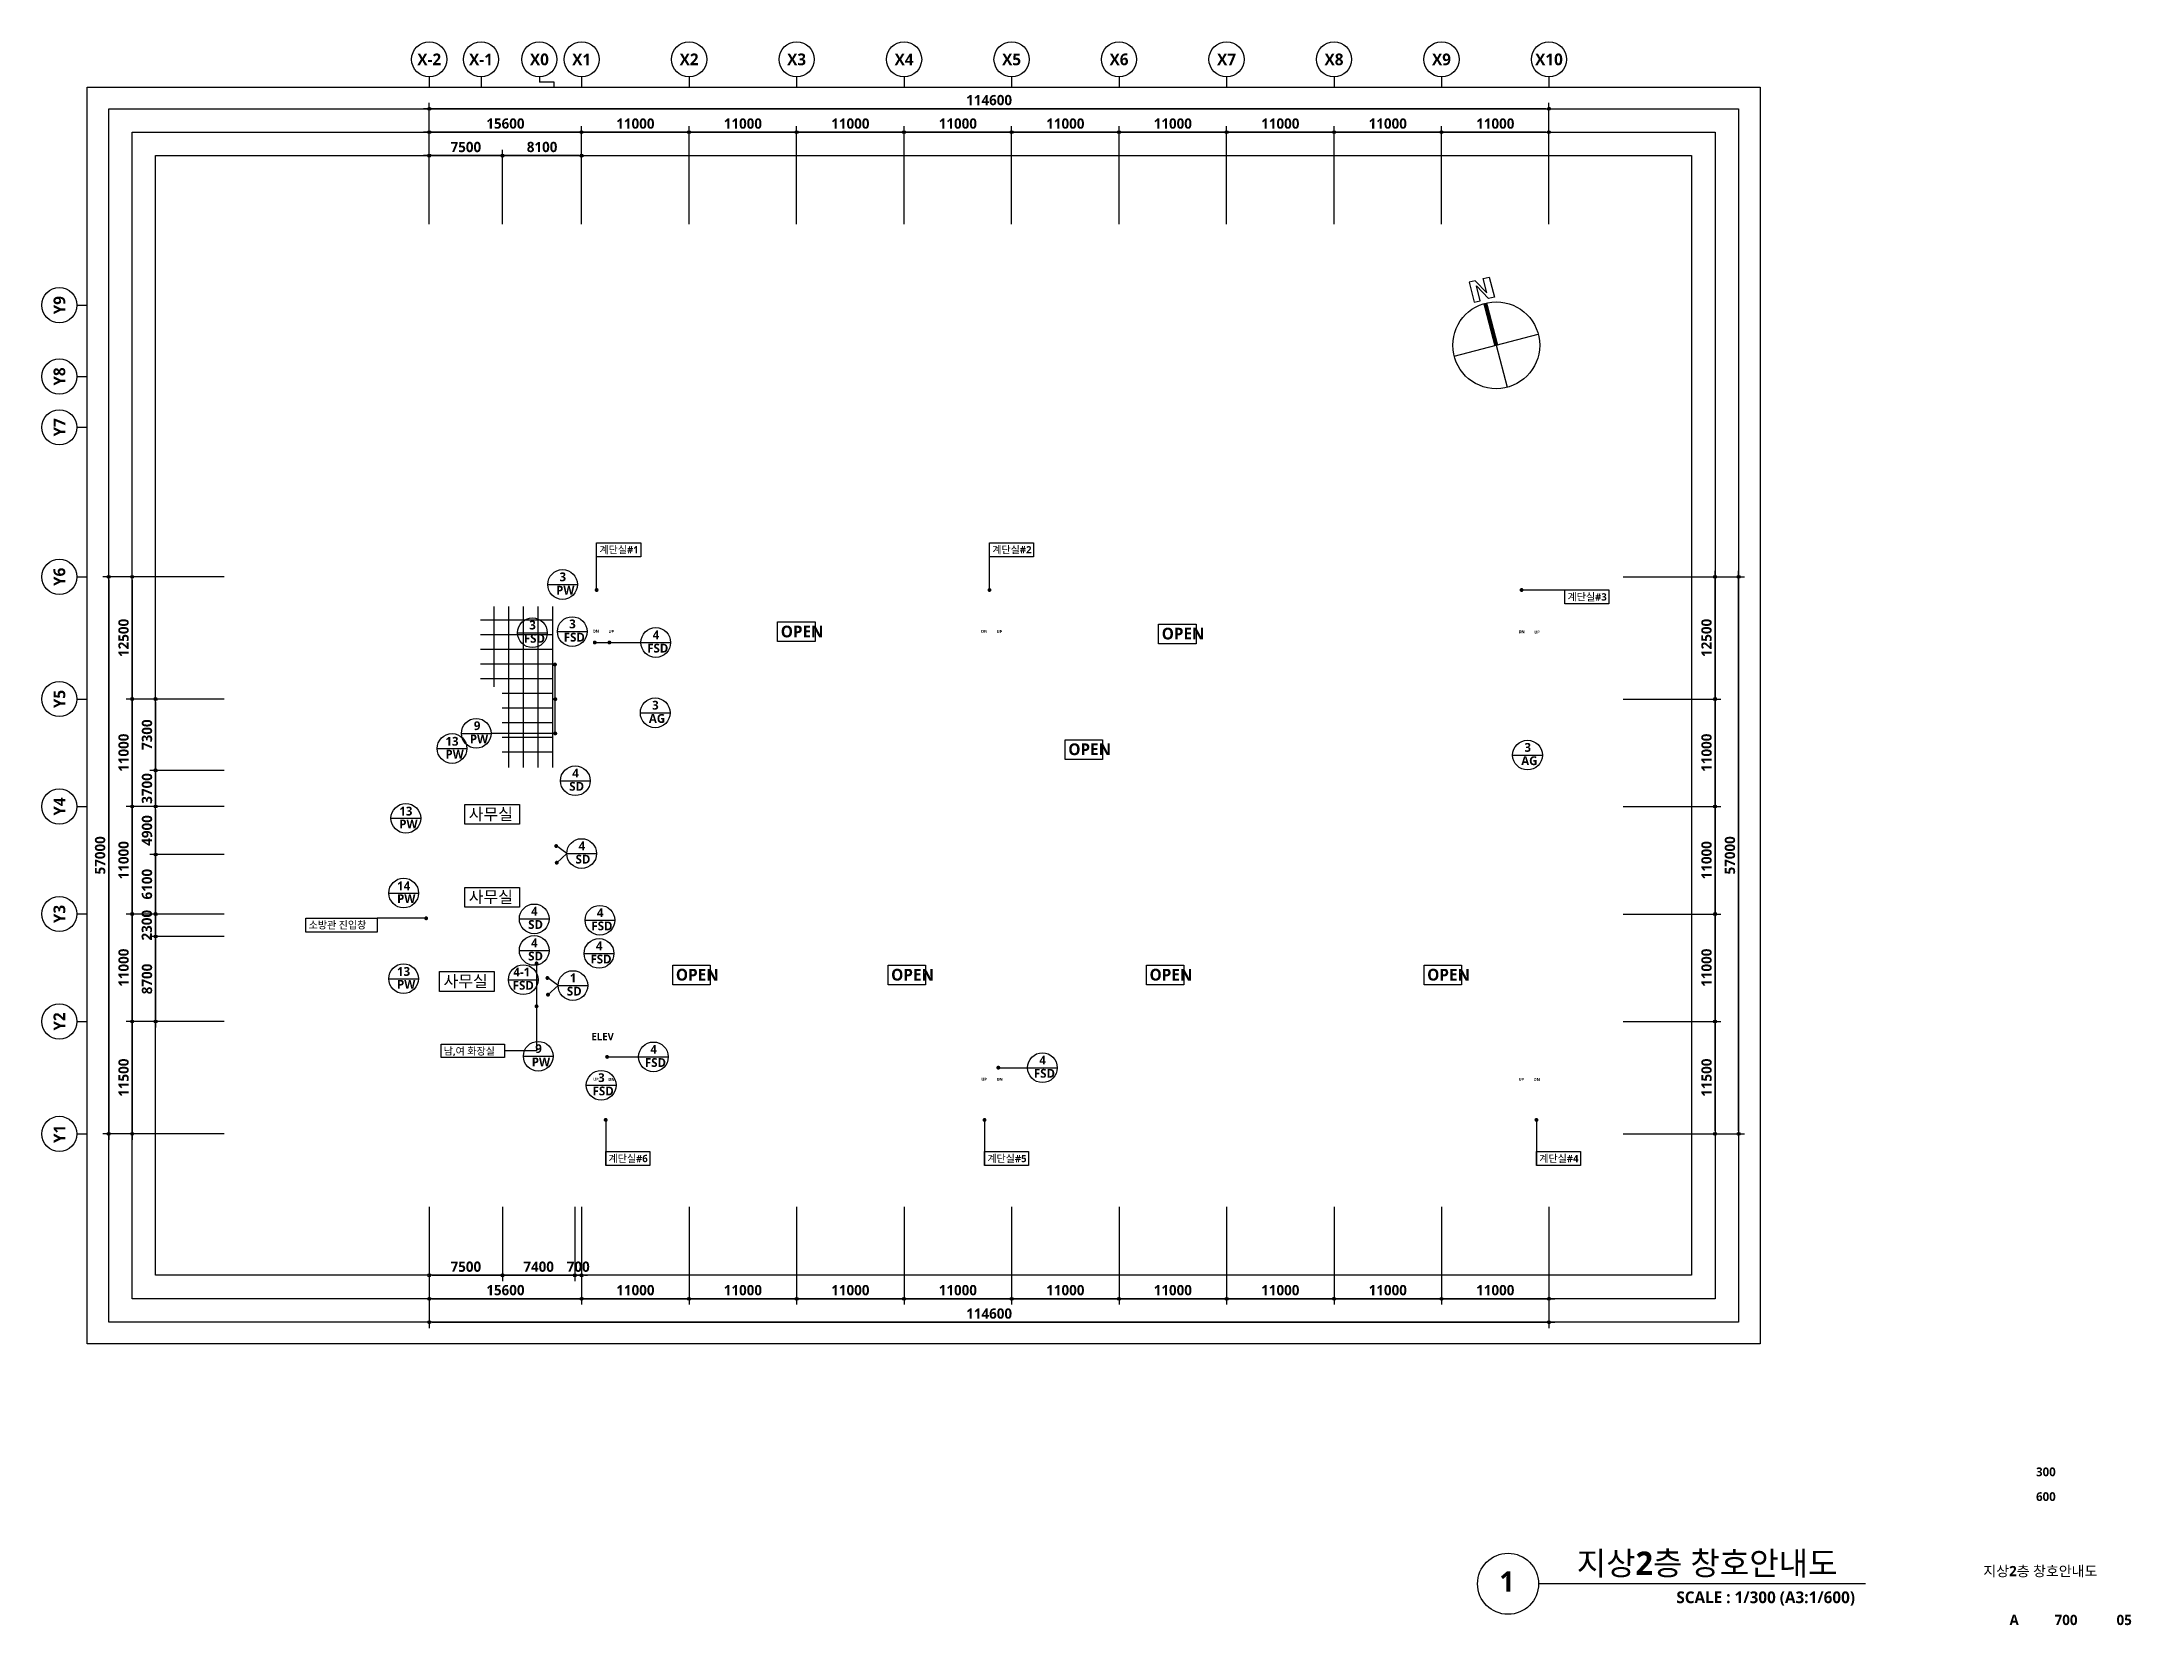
# Model space of a CAD drawing. Header units: millimetres. Extents: x 28132 to 190005487, y 7641 to 455456909.
# Drawn here: x 784132 to 997967, y 7641 to 169666 of the extents above; entities that cross this region are included whole.
import ezdxf
from ezdxf.enums import TextEntityAlignment as Align

# ---------------------------------------------------------------- set-up
doc = ezdxf.new("R2010")
doc.units = ezdxf.units.MM
doc.header["$LTSCALE"] = 400
doc.header["$MEASUREMENT"] = 0
doc.header["$PDSIZE"] = -10
doc.layers.get('0').update_dxf_attribs({"linetype": 'CONTINUOUS'})
doc.layers.get('Defpoints').update_dxf_attribs({"color": 153, "linetype": 'CONTINUOUS'})
for name, color, linetype in [('0_AW', 3, 'CONTINUOUS'), ('0_FSD', 1, 'CONTINUOUS'), ('0_SD', 4, 'CONTINUOUS'), ('0_SSD', 4, 'CONTINUOUS'), ('8', 8, 'CONTINUOUS'), ('A-ANNO-TEXT2', 7, 'CONTINUOUS'), ('COL', 2, 'CONTINUOUS'), ('SYM', 8, 'CONTINUOUS'), ('X-SEC-종$0$A-ST-AXIS-BUB', 7, 'CONTINUOUS')]:
    doc.layers.add(name, color=color, linetype=linetype)
doc.layers.add('Defpoint', color=161, linetype='CONTINUOUS', plot=False)
doc.styles.add('송현플러스-돋움체', font='NanumGothicBold.ttf')
doc.dimstyles.new('SHP 600', dxfattribs={"dimscale": 300, "dimtxt": 3.5, "dimasz": 1, "dimexe": 2, "dimexo": 2, "dimgap": 1, "dimtad": 1, "dimdec": 0, "dimzin": 0, "dimdsep": 46, "dimtxsty": '송현플러스-돋움체', "dimblk": 'DIMDOT', "dimcen": 0.09, "dimclrt": 3, "dimadec": 0, "dimazin": 1, "dimtfac": 1, "dimtdec": 0, "dimtix": 1, "dimtmove": 2, "dimatfit": 0, "dimldrblk": 'DIMDOT', "dimfxl": 1, "dimtfillclr": 3, "dimtolj": 1, "dimtzin": 0, "dimarcsym": 0})

msp = doc.modelspace()

# ---------------------------------------------------------------- texts
at = {"layer": '0_AW', "style": '송현플러스-돋움체'}
for s, p in [('AG', (846265.8, 99975.4)), ('3', (846592.3, 101335.4)), ('AG', (935539.8, 95653)), ('3', (935866.2, 97013))]:
    msp.add_text(s, height=900, dxfattribs=at).set_placement(p)
at = {"layer": '0_FSD', "style": '송현플러스-돋움체'}
for s, p in [('FSD', (833469.9, 108172.8)), ('3', (834026.4, 109532.8)), ('FSD', (837552.2, 108291)), ('3', (838108.7, 109651)), ('4', (846647.2, 108531.8)), ('FSD', (846090.7, 107171.8)), ('FSD', (840381.5, 78746.5, 103000)), ('4', (840938, 80106.5, 103000)), ('4', (840841.5, 76714.8, 103000)), ('4-1', (832389.4, 74028.2, 206000)), ('FSD', (840285, 75354.8, 103000)), ('FSD', (832332, 72668.2, 206000)), ('4', (846411.5, 66128.2)), ('FSD', (845855, 64768.2)), ('FSD', (885664.9, 63663)), ('4', (886221.4, 65023)), ('FSD', (840508.1, 61859.8)), ('3', (841064.6, 63219.8))]:
    msp.add_text(s, height=900, dxfattribs=at).set_placement(p)
at = {"layer": '0_SD', "style": '송현플러스-돋움체'}
for s, p in [('4', (838417.9, 94389)), ('SD', (838116, 93029)), ('4', (839065.3, 86935.1)), ('SD', (838763.5, 85575.1)), ('SD', (833909, 78891.3)), ('4', (834210.9, 80251.2)), ('4', (834210.9, 77020.3)), ('SD', (833909, 75660.3)), ('SD', (837867, 72069.5)), ('1', (838168.8, 73429.5))]:
    msp.add_text(s, height=900, dxfattribs=at).set_placement(p)
at = {"layer": '0_SSD', "style": '송현플러스-돋움체'}
for s, p in [('PW', (836772.9, 113105.5)), ('3', (837116.1, 114465.5)), ('13', (825442.3, 97640)), ('PW', (827940.4, 97876.6)), ('9', (828350, 99236.6)), ('PW', (825445.6, 96326.7)), ('13', (820717.2, 90493.2)), ('PW', (820720.4, 89179.9)), ('14', (820493.6, 82850.7)), ('PW', (820496.8, 81537.4)), ('13', (820487.2, 74085.8)), ('PW', (820490.5, 72772.5)), ('9', (834639.1, 66189.2)), ('PW', (834279.2, 64829.2))]:
    msp.add_text(s, height=900, dxfattribs=at).set_placement(p)
at = {"layer": 'A-ANNO-TEXT2', "style": '송현플러스-돋움체'}
for s, height, p in [('계단실#1', 750, (841201.6, 117315.1)), ('계단실#2', 750, (881405.7, 117315.1)), ('계단실#3', 750, (940281.6, 112490.1)), ('DN', 300, (840532.3, 109200.1)), ('UP', 300, (842136.4, 109169.5)), ('OPEN', 1200, (859759.3, 108720.7)), ('DN', 300, (880264.5, 109190.9)), ('UP', 300, (881868.6, 109160.4)), ('OPEN', 1200, (898747.7, 108506.5)), ('DN', 300, (935269.5, 109146.3)), ('UP', 300, (936873.6, 109115.7)), ('OPEN', 1200, (889190.5, 96671.4)), ('사무실', 1200, (827828.3, 90040.2)), ('사무실', 1200, (827828.3, 81558.5)), ('소방관 진입창', 750, (811440, 78919.4)), ('사무실', 1200, (825249.8, 72938.4)), ('OPEN', 1200, (849027.6, 73604.9)), ('OPEN', 1200, (871058.1, 73604.9)), ('OPEN', 1200, (897503.8, 73604.9)), ('OPEN', 1200, (925915.6, 73604.9)), ('남,여 화장실', 750, (825266.5, 66010)), ('ELEV', 750, (840388.8, 67500.4)), ('UP', 300, (840566.1, 63351.9)), ('DN', 300, (842124.2, 63343.9)), ('UP', 300, (880288, 63353.9)), ('DN', 300, (881846.1, 63345.9)), ('UP', 300, (935271.7, 63347.4)), ('DN', 300, (936829.8, 63339.4)), ('계단실#6', 750, (842131.6, 55020.1)), ('계단실#5', 750, (880901.6, 55020.1)), ('계단실#4', 750, (937386.6, 55020.1)), ('지상2층 창호안내도', 2400, (941216.6, 12776.9)), ('1', 2100, (933309.2, 11061)), ('SCALE : 1/300 (A3:1/600)', 1200, (951419.1, 9896.4))]:
    msp.add_text(s, height=height, dxfattribs=at).set_placement(p)
for s, height, p in [('300', 900, (989235.5, 23333.4)), ('600', 900, (989235.5, 20800.2)), ('지상2층 창호안내도', 1050, (988670.3, 13191.8)), ('A', 1050, (985987.6, 8181.3)), ('700', 1050, (991300.8, 8181.3)), ('05', 1050, (997247.3, 8181.3))]:
    msp.add_text(s, height=height, dxfattribs=at).set_placement(p, align=Align.MIDDLE)
at = {"layer": 'X-SEC-종$0$A-ST-AXIS-BUB', "style": '송현플러스-돋움체'}
for s, p in [('X-2', (823781.8, 167866.3)), ('X-1', (829081.8, 167866.3)), ('X0', (835058.9, 167866.3)), ('X1', (839381.8, 167866.3)), ('X2', (850381.8, 167866.3)), ('X3', (861381.8, 167866.3)), ('X4', (872381.8, 167866.3)), ('X5', (883381.8, 167866.3)), ('X6', (894381.8, 167866.3)), ('X7', (905381.8, 167866.3)), ('X8', (916381.8, 167866.3)), ('X9', (927381.8, 167866.3)), ('X10', (938381.8, 167866.3))]:
    msp.add_text(s, height=1200, dxfattribs=at).set_placement(p, align=Align.MIDDLE_CENTER)
for s, p in [('Y9', (785931.8, 142716.3)), ('Y8', (785931.8, 135416.3)), ('Y7', (785931.8, 130216.3)), ('Y6', (785931.8, 114916.3)), ('Y5', (785931.8, 102416.3)), ('Y4', (785931.8, 91416.3)), ('Y3', (785931.8, 80416.3)), ('Y2', (785931.8, 69416.3)), ('Y1', (785931.8, 57916.3))]:
    msp.add_text(s, height=1200, rotation=90, dxfattribs=at).set_placement(p, align=Align.MIDDLE_CENTER)

# ---------------------------------------------------------------- blocks, each defined once
blk = doc.blocks.new('DIMDOT')
at = {"color": 0}
blk.add_line((-2, 0), (2, 0), dxfattribs=at)
for radius in [0.5, 0.25]:
    blk.add_circle((0, 0), radius, dxfattribs=at)
blk = doc.blocks.new('*D38')
at = {"color": 0, "lineweight": -2}
for p, q in [((823782, 151016), (823782, 163416)), ((938082, 162816), (824082, 162816)), ((938382, 151016), (938382, 163416))]:
    blk.add_line(p, q, dxfattribs=at)
at = {"layer": 'Defpoints', "color": 0}
for p in [(823782, 162816), (823782, 150416), (938382, 150416)]:
    blk.add_point(p, dxfattribs=at)
at = {"color": 0, "linetype": 'ByBlock', "lineweight": -2, "xscale": 300, "yscale": 300, "zscale": 300, "rotation": 180}
blk.add_blockref('DIMDOT', (823782, 162816), dxfattribs=at)
at = {"color": 0, "linetype": 'ByBlock', "lineweight": -2, "xscale": 300, "yscale": 300, "zscale": 300}
blk.add_blockref('DIMDOT', (938382, 162816), dxfattribs=at)
at = {"color": 3, "insert": (881082, 163696), "char_height": 1050, "attachment_point": 5, "style": '송현플러스-돋움체'}
blk.add_mtext('\\A1;114600', dxfattribs=at)
blk = doc.blocks.new('*D39')
at = {"color": 0, "lineweight": -2}
for p, q in [((839382, 151016), (839382, 161016)), ((850082, 160416), (839682, 160416)), ((850382, 151016), (850382, 161016))]:
    blk.add_line(p, q, dxfattribs=at)
at = {"layer": 'Defpoints', "color": 0}
for p in [(839382, 160416), (839382, 150416), (850382, 150416)]:
    blk.add_point(p, dxfattribs=at)
at = {"color": 0, "linetype": 'ByBlock', "lineweight": -2, "xscale": 300, "yscale": 300, "zscale": 300, "rotation": 180}
blk.add_blockref('DIMDOT', (839382, 160416), dxfattribs=at)
at = {"color": 0, "linetype": 'ByBlock', "lineweight": -2, "xscale": 300, "yscale": 300, "zscale": 300}
blk.add_blockref('DIMDOT', (850382, 160416), dxfattribs=at)
at = {"color": 3, "insert": (844882, 161292), "char_height": 1050, "attachment_point": 5, "style": '송현플러스-돋움체'}
blk.add_mtext('\\A1;11000', dxfattribs=at)
blk = doc.blocks.new('*D40')
at = {"color": 0, "lineweight": -2}
for p, q in [((850382, 151016), (850382, 161016)), ((861082, 160416), (850682, 160416)), ((861382, 151016), (861382, 161016))]:
    blk.add_line(p, q, dxfattribs=at)
at = {"layer": 'Defpoints', "color": 0}
for p in [(850382, 160416), (850382, 150416), (861382, 150416)]:
    blk.add_point(p, dxfattribs=at)
at = {"color": 0, "linetype": 'ByBlock', "lineweight": -2, "xscale": 300, "yscale": 300, "zscale": 300, "rotation": 180}
blk.add_blockref('DIMDOT', (850382, 160416), dxfattribs=at)
at = {"color": 0, "linetype": 'ByBlock', "lineweight": -2, "xscale": 300, "yscale": 300, "zscale": 300}
blk.add_blockref('DIMDOT', (861382, 160416), dxfattribs=at)
at = {"color": 3, "insert": (855882, 161292), "char_height": 1050, "attachment_point": 5, "style": '송현플러스-돋움체'}
blk.add_mtext('\\A1;11000', dxfattribs=at)
blk = doc.blocks.new('*D41')
at = {"color": 0, "lineweight": -2}
for p, q in [((861382, 151016), (861382, 161016)), ((872082, 160416), (861682, 160416)), ((872382, 151016), (872382, 161016))]:
    blk.add_line(p, q, dxfattribs=at)
at = {"layer": 'Defpoints', "color": 0}
for p in [(861382, 160416), (861382, 150416), (872382, 150416)]:
    blk.add_point(p, dxfattribs=at)
at = {"color": 0, "linetype": 'ByBlock', "lineweight": -2, "xscale": 300, "yscale": 300, "zscale": 300, "rotation": 180}
blk.add_blockref('DIMDOT', (861382, 160416), dxfattribs=at)
at = {"color": 0, "linetype": 'ByBlock', "lineweight": -2, "xscale": 300, "yscale": 300, "zscale": 300}
blk.add_blockref('DIMDOT', (872382, 160416), dxfattribs=at)
at = {"color": 3, "insert": (866882, 161292), "char_height": 1050, "attachment_point": 5, "style": '송현플러스-돋움체'}
blk.add_mtext('\\A1;11000', dxfattribs=at)
blk = doc.blocks.new('*D42')
at = {"color": 0, "lineweight": -2}
for p, q in [((872382, 151016), (872382, 161016)), ((883082, 160416), (872682, 160416)), ((883382, 151016), (883382, 161016))]:
    blk.add_line(p, q, dxfattribs=at)
at = {"layer": 'Defpoints', "color": 0}
for p in [(872382, 160416), (872382, 150416), (883382, 150416)]:
    blk.add_point(p, dxfattribs=at)
at = {"color": 0, "linetype": 'ByBlock', "lineweight": -2, "xscale": 300, "yscale": 300, "zscale": 300, "rotation": 180}
blk.add_blockref('DIMDOT', (872382, 160416), dxfattribs=at)
at = {"color": 0, "linetype": 'ByBlock', "lineweight": -2, "xscale": 300, "yscale": 300, "zscale": 300}
blk.add_blockref('DIMDOT', (883382, 160416), dxfattribs=at)
at = {"color": 3, "insert": (877882, 161292), "char_height": 1050, "attachment_point": 5, "style": '송현플러스-돋움체'}
blk.add_mtext('\\A1;11000', dxfattribs=at)
blk = doc.blocks.new('*D43')
at = {"color": 0, "lineweight": -2}
for p, q in [((883382, 151016), (883382, 161016)), ((894082, 160416), (883682, 160416)), ((894382, 151016), (894382, 161016))]:
    blk.add_line(p, q, dxfattribs=at)
at = {"layer": 'Defpoints', "color": 0}
for p in [(883382, 160416), (883382, 150416), (894382, 150416)]:
    blk.add_point(p, dxfattribs=at)
at = {"color": 0, "linetype": 'ByBlock', "lineweight": -2, "xscale": 300, "yscale": 300, "zscale": 300, "rotation": 180}
blk.add_blockref('DIMDOT', (883382, 160416), dxfattribs=at)
at = {"color": 0, "linetype": 'ByBlock', "lineweight": -2, "xscale": 300, "yscale": 300, "zscale": 300}
blk.add_blockref('DIMDOT', (894382, 160416), dxfattribs=at)
at = {"color": 3, "insert": (888882, 161292), "char_height": 1050, "attachment_point": 5, "style": '송현플러스-돋움체'}
blk.add_mtext('\\A1;11000', dxfattribs=at)
blk = doc.blocks.new('*D44')
at = {"color": 0, "lineweight": -2}
for p, q in [((894382, 151016), (894382, 161016)), ((905082, 160416), (894682, 160416)), ((905382, 151016), (905382, 161016))]:
    blk.add_line(p, q, dxfattribs=at)
at = {"layer": 'Defpoints', "color": 0}
for p in [(894382, 160416), (894382, 150416), (905382, 150416)]:
    blk.add_point(p, dxfattribs=at)
at = {"color": 0, "linetype": 'ByBlock', "lineweight": -2, "xscale": 300, "yscale": 300, "zscale": 300, "rotation": 180}
blk.add_blockref('DIMDOT', (894382, 160416), dxfattribs=at)
at = {"color": 0, "linetype": 'ByBlock', "lineweight": -2, "xscale": 300, "yscale": 300, "zscale": 300}
blk.add_blockref('DIMDOT', (905382, 160416), dxfattribs=at)
at = {"color": 3, "insert": (899882, 161292), "char_height": 1050, "attachment_point": 5, "style": '송현플러스-돋움체'}
blk.add_mtext('\\A1;11000', dxfattribs=at)
blk = doc.blocks.new('*D45')
at = {"color": 0, "lineweight": -2}
for p, q in [((905382, 151016), (905382, 161016)), ((916082, 160416), (905682, 160416)), ((916382, 151016), (916382, 161016))]:
    blk.add_line(p, q, dxfattribs=at)
at = {"layer": 'Defpoints', "color": 0}
for p in [(905382, 160416), (905382, 150416), (916382, 150416)]:
    blk.add_point(p, dxfattribs=at)
at = {"color": 0, "linetype": 'ByBlock', "lineweight": -2, "xscale": 300, "yscale": 300, "zscale": 300, "rotation": 180}
blk.add_blockref('DIMDOT', (905382, 160416), dxfattribs=at)
at = {"color": 0, "linetype": 'ByBlock', "lineweight": -2, "xscale": 300, "yscale": 300, "zscale": 300}
blk.add_blockref('DIMDOT', (916382, 160416), dxfattribs=at)
at = {"color": 3, "insert": (910882, 161292), "char_height": 1050, "attachment_point": 5, "style": '송현플러스-돋움체'}
blk.add_mtext('\\A1;11000', dxfattribs=at)
blk = doc.blocks.new('*D46')
at = {"color": 0, "lineweight": -2}
for p, q in [((916382, 151016), (916382, 161016)), ((927082, 160416), (916682, 160416)), ((927382, 151016), (927382, 161016))]:
    blk.add_line(p, q, dxfattribs=at)
at = {"layer": 'Defpoints', "color": 0}
for p in [(916382, 160416), (916382, 150416), (927382, 150416)]:
    blk.add_point(p, dxfattribs=at)
at = {"color": 0, "linetype": 'ByBlock', "lineweight": -2, "xscale": 300, "yscale": 300, "zscale": 300, "rotation": 180}
blk.add_blockref('DIMDOT', (916382, 160416), dxfattribs=at)
at = {"color": 0, "linetype": 'ByBlock', "lineweight": -2, "xscale": 300, "yscale": 300, "zscale": 300}
blk.add_blockref('DIMDOT', (927382, 160416), dxfattribs=at)
at = {"color": 3, "insert": (921882, 161292), "char_height": 1050, "attachment_point": 5, "style": '송현플러스-돋움체'}
blk.add_mtext('\\A1;11000', dxfattribs=at)
blk = doc.blocks.new('*D47')
at = {"color": 0, "lineweight": -2}
for p, q in [((927382, 151016), (927382, 161016)), ((938082, 160416), (927682, 160416)), ((938382, 151016), (938382, 161016))]:
    blk.add_line(p, q, dxfattribs=at)
at = {"layer": 'Defpoints', "color": 0}
for p in [(927382, 160416), (927382, 150416), (938382, 150416)]:
    blk.add_point(p, dxfattribs=at)
at = {"color": 0, "linetype": 'ByBlock', "lineweight": -2, "xscale": 300, "yscale": 300, "zscale": 300, "rotation": 180}
blk.add_blockref('DIMDOT', (927382, 160416), dxfattribs=at)
at = {"color": 0, "linetype": 'ByBlock', "lineweight": -2, "xscale": 300, "yscale": 300, "zscale": 300}
blk.add_blockref('DIMDOT', (938382, 160416), dxfattribs=at)
at = {"color": 3, "insert": (932882, 161292), "char_height": 1050, "attachment_point": 5, "style": '송현플러스-돋움체'}
blk.add_mtext('\\A1;11000', dxfattribs=at)
blk = doc.blocks.new('*D48')
at = {"color": 0, "lineweight": -2}
for p, q in [((823782, 151016), (823782, 161016)), ((839082, 160416), (824082, 160416)), ((839382, 151016), (839382, 161016))]:
    blk.add_line(p, q, dxfattribs=at)
at = {"layer": 'Defpoints', "color": 0}
for p in [(823782, 160416), (823782, 150416), (839382, 150416)]:
    blk.add_point(p, dxfattribs=at)
at = {"color": 0, "linetype": 'ByBlock', "lineweight": -2, "xscale": 300, "yscale": 300, "zscale": 300, "rotation": 180}
blk.add_blockref('DIMDOT', (823782, 160416), dxfattribs=at)
at = {"color": 0, "linetype": 'ByBlock', "lineweight": -2, "xscale": 300, "yscale": 300, "zscale": 300}
blk.add_blockref('DIMDOT', (839382, 160416), dxfattribs=at)
at = {"color": 3, "insert": (831582, 161296), "char_height": 1050, "attachment_point": 5, "style": '송현플러스-돋움체'}
blk.add_mtext('\\A1;15600', dxfattribs=at)
blk = doc.blocks.new('*D49')
at = {"color": 0, "lineweight": -2}
for p, q in [((823782, 151016), (823782, 158616)), ((831282, 151016), (831282, 158616)), ((830982, 158016), (824082, 158016))]:
    blk.add_line(p, q, dxfattribs=at)
at = {"layer": 'Defpoints', "color": 0}
for p in [(823782, 158016), (823782, 150416), (831282, 150416)]:
    blk.add_point(p, dxfattribs=at)
at = {"color": 0, "linetype": 'ByBlock', "lineweight": -2, "xscale": 300, "yscale": 300, "zscale": 300, "rotation": 180}
blk.add_blockref('DIMDOT', (823782, 158016), dxfattribs=at)
at = {"color": 0, "linetype": 'ByBlock', "lineweight": -2, "xscale": 300, "yscale": 300, "zscale": 300}
blk.add_blockref('DIMDOT', (831282, 158016), dxfattribs=at)
at = {"color": 3, "insert": (827532, 158894), "char_height": 1050, "attachment_point": 5, "style": '송현플러스-돋움체'}
blk.add_mtext('\\A1;7500', dxfattribs=at)
blk = doc.blocks.new('*D50')
at = {"color": 0, "lineweight": -2}
for p, q in [((831282, 151016), (831282, 158616)), ((839382, 151016), (839382, 158616)), ((839082, 158016), (831582, 158016))]:
    blk.add_line(p, q, dxfattribs=at)
at = {"layer": 'Defpoints', "color": 0}
for p in [(831282, 158016), (831282, 150416), (839382, 150416)]:
    blk.add_point(p, dxfattribs=at)
at = {"color": 0, "linetype": 'ByBlock', "lineweight": -2, "xscale": 300, "yscale": 300, "zscale": 300, "rotation": 180}
blk.add_blockref('DIMDOT', (831282, 158016), dxfattribs=at)
at = {"color": 0, "linetype": 'ByBlock', "lineweight": -2, "xscale": 300, "yscale": 300, "zscale": 300}
blk.add_blockref('DIMDOT', (839382, 158016), dxfattribs=at)
at = {"color": 3, "insert": (835332, 158896), "char_height": 1050, "attachment_point": 5, "style": '송현플러스-돋움체'}
blk.add_mtext('\\A1;8100', dxfattribs=at)
blk = doc.blocks.new('X-SEC-종$0$A-ST-AXIS-BUB-1')
at = {"layer": 'X-SEC-종$0$A-ST-AXIS-BUB'}
blk.add_line((0, 350), (0, 0), dxfattribs=at)
blk.add_circle((0, 950), 600, dxfattribs=at)
blk = doc.blocks.new('A$C75C439D1')
at = {"layer": 'X-SEC-종$0$A-ST-AXIS-BUB'}
blk.add_line((1800, 1050, -103000), (1800, 525, -103000), dxfattribs=at)
at = {"layer": 'X-SEC-종$0$A-ST-AXIS-BUB', "elevation": -103000}
blk.add_lwpolyline([(3323, 0), (3323, 525), (1800, 525)], dxfattribs=at)
at = {"layer": 'X-SEC-종$0$A-ST-AXIS-BUB'}
blk.add_circle((1800, 2850, -103000), 1800, dxfattribs=at)
blk = doc.blocks.new('*D122')
at = {"color": 0, "lineweight": -2}
for p, q in [((802782, 114916), (790382, 114916)), ((790982, 114616), (790982, 58216)), ((802782, 57916), (790382, 57916))]:
    blk.add_line(p, q, dxfattribs=at)
at = {"layer": 'Defpoints', "color": 0}
for p in [(803382, 114916), (790982, 57916), (803382, 57916)]:
    blk.add_point(p, dxfattribs=at)
at = {"color": 0, "linetype": 'ByBlock', "lineweight": -2, "xscale": 300, "yscale": 300, "zscale": 300}
for p, rotation in [((790982, 114916), 90), ((790982, 57916), 270)]:
    blk.add_blockref('DIMDOT', p, dxfattribs=dict(at, rotation=rotation))
at = {"color": 3, "insert": (790105, 86416), "char_height": 1050, "attachment_point": 5, "rotation": 90, "style": '송현플러스-돋움체'}
blk.add_mtext('\\A1;57000', dxfattribs=at)
blk = doc.blocks.new('*D123')
at = {"color": 0, "lineweight": -2}
for p, q in [((802782, 69416), (792782, 69416)), ((793382, 69116), (793382, 58216)), ((802782, 57916), (792782, 57916))]:
    blk.add_line(p, q, dxfattribs=at)
at = {"layer": 'Defpoints', "color": 0}
for p in [(803382, 69416), (793382, 57916), (803382, 57916)]:
    blk.add_point(p, dxfattribs=at)
at = {"color": 0, "linetype": 'ByBlock', "lineweight": -2, "xscale": 300, "yscale": 300, "zscale": 300}
for p, rotation in [((793382, 69416), 90), ((793382, 57916), 270)]:
    blk.add_blockref('DIMDOT', p, dxfattribs=dict(at, rotation=rotation))
at = {"color": 3, "insert": (792505, 63666), "char_height": 1050, "attachment_point": 5, "rotation": 90, "style": '송현플러스-돋움체'}
blk.add_mtext('\\A1;11500', dxfattribs=at)
blk = doc.blocks.new('*D124')
at = {"color": 0, "lineweight": -2}
for p, q in [((802782, 80416), (792782, 80416)), ((793382, 80116), (793382, 69716)), ((802782, 69416), (792782, 69416))]:
    blk.add_line(p, q, dxfattribs=at)
at = {"layer": 'Defpoints', "color": 0}
for p in [(803382, 80416), (793382, 69416), (803382, 69416)]:
    blk.add_point(p, dxfattribs=at)
at = {"color": 0, "linetype": 'ByBlock', "lineweight": -2, "xscale": 300, "yscale": 300, "zscale": 300}
for p, rotation in [((793382, 80416), 90), ((793382, 69416), 270)]:
    blk.add_blockref('DIMDOT', p, dxfattribs=dict(at, rotation=rotation))
at = {"color": 3, "insert": (792506, 74916), "char_height": 1050, "attachment_point": 5, "rotation": 90, "style": '송현플러스-돋움체'}
blk.add_mtext('\\A1;11000', dxfattribs=at)
blk = doc.blocks.new('*D125')
at = {"color": 0, "lineweight": -2}
for p, q in [((802782, 91416), (792782, 91416)), ((793382, 91116), (793382, 80716)), ((802782, 80416), (792782, 80416))]:
    blk.add_line(p, q, dxfattribs=at)
at = {"layer": 'Defpoints', "color": 0}
for p in [(803382, 91416), (793382, 80416), (803382, 80416)]:
    blk.add_point(p, dxfattribs=at)
at = {"color": 0, "linetype": 'ByBlock', "lineweight": -2, "xscale": 300, "yscale": 300, "zscale": 300}
for p, rotation in [((793382, 91416), 90), ((793382, 80416), 270)]:
    blk.add_blockref('DIMDOT', p, dxfattribs=dict(at, rotation=rotation))
at = {"color": 3, "insert": (792506, 85916), "char_height": 1050, "attachment_point": 5, "rotation": 90, "style": '송현플러스-돋움체'}
blk.add_mtext('\\A1;11000', dxfattribs=at)
blk = doc.blocks.new('*D126')
at = {"color": 0, "lineweight": -2}
for p, q in [((802782, 102416), (792782, 102416)), ((793382, 102116), (793382, 91716)), ((802782, 91416), (792782, 91416))]:
    blk.add_line(p, q, dxfattribs=at)
at = {"layer": 'Defpoints', "color": 0}
for p in [(803382, 102416), (793382, 91416), (803382, 91416)]:
    blk.add_point(p, dxfattribs=at)
at = {"color": 0, "linetype": 'ByBlock', "lineweight": -2, "xscale": 300, "yscale": 300, "zscale": 300}
for p, rotation in [((793382, 102416), 90), ((793382, 91416), 270)]:
    blk.add_blockref('DIMDOT', p, dxfattribs=dict(at, rotation=rotation))
at = {"color": 3, "insert": (792506, 96916), "char_height": 1050, "attachment_point": 5, "rotation": 90, "style": '송현플러스-돋움체'}
blk.add_mtext('\\A1;11000', dxfattribs=at)
blk = doc.blocks.new('*D127')
at = {"color": 0, "lineweight": -2}
for p, q in [((802782, 114916), (792782, 114916)), ((793382, 114616), (793382, 102716)), ((802782, 102416), (792782, 102416))]:
    blk.add_line(p, q, dxfattribs=at)
at = {"layer": 'Defpoints', "color": 0}
for p in [(803382, 114916), (793382, 102416), (803382, 102416)]:
    blk.add_point(p, dxfattribs=at)
at = {"color": 0, "linetype": 'ByBlock', "lineweight": -2, "xscale": 300, "yscale": 300, "zscale": 300}
for p, rotation in [((793382, 114916), 90), ((793382, 102416), 270)]:
    blk.add_blockref('DIMDOT', p, dxfattribs=dict(at, rotation=rotation))
at = {"color": 3, "insert": (792503, 108666), "char_height": 1050, "attachment_point": 5, "rotation": 90, "style": '송현플러스-돋움체'}
blk.add_mtext('\\A1;12500', dxfattribs=at)
blk = doc.blocks.new('*D128')
at = {"color": 0, "lineweight": -2}
for p, q in [((802782, 102416), (795182, 102416)), ((795782, 102116), (795782, 95416)), ((802782, 95116), (795182, 95116))]:
    blk.add_line(p, q, dxfattribs=at)
at = {"layer": 'Defpoints', "color": 0}
for p in [(803382, 102416), (795782, 95116), (803382, 95116)]:
    blk.add_point(p, dxfattribs=at)
at = {"color": 0, "linetype": 'ByBlock', "lineweight": -2, "xscale": 300, "yscale": 300, "zscale": 300}
for p, rotation in [((795782, 102416), 90), ((795782, 95116), 270)]:
    blk.add_blockref('DIMDOT', p, dxfattribs=dict(at, rotation=rotation))
at = {"color": 3, "insert": (794902, 98766), "char_height": 1050, "attachment_point": 5, "rotation": 90, "style": '송현플러스-돋움체'}
blk.add_mtext('\\A1;7300', dxfattribs=at)
blk = doc.blocks.new('*D129')
at = {"color": 0, "lineweight": -2}
for p, q in [((802782, 95116), (795182, 95116)), ((795782, 95416), (795782, 95716)), ((795782, 95116), (795782, 91416)), ((802782, 91416), (795182, 91416)), ((795782, 91116), (795782, 90816))]:
    blk.add_line(p, q, dxfattribs=at)
at = {"layer": 'Defpoints', "color": 0}
for p in [(803382, 95116), (795782, 91416), (803382, 91416)]:
    blk.add_point(p, dxfattribs=at)
at = {"color": 0, "linetype": 'ByBlock', "lineweight": -2, "xscale": 300, "yscale": 300, "zscale": 300}
for p, rotation in [((795782, 95116), 270), ((795782, 91416), 90)]:
    blk.add_blockref('DIMDOT', p, dxfattribs=dict(at, rotation=rotation))
at = {"color": 3, "insert": (794902, 93266), "char_height": 1050, "attachment_point": 5, "rotation": 90, "style": '송현플러스-돋움체'}
blk.add_mtext('\\A1;3700', dxfattribs=at)
blk = doc.blocks.new('*D130')
at = {"color": 0, "lineweight": -2}
for p, q in [((802782, 91416), (795182, 91416)), ((795782, 91116), (795782, 86816)), ((802782, 86516), (795182, 86516))]:
    blk.add_line(p, q, dxfattribs=at)
at = {"layer": 'Defpoints', "color": 0}
for p in [(803382, 91416), (795782, 86516), (803382, 86516)]:
    blk.add_point(p, dxfattribs=at)
at = {"color": 0, "linetype": 'ByBlock', "lineweight": -2, "xscale": 300, "yscale": 300, "zscale": 300}
for p, rotation in [((795782, 91416), 90), ((795782, 86516), 270)]:
    blk.add_blockref('DIMDOT', p, dxfattribs=dict(at, rotation=rotation))
at = {"color": 3, "insert": (794902, 88966), "char_height": 1050, "attachment_point": 5, "rotation": 90, "style": '송현플러스-돋움체'}
blk.add_mtext('\\A1;4900', dxfattribs=at)
blk = doc.blocks.new('*D131')
at = {"color": 0, "lineweight": -2}
for p, q in [((802782, 86516), (795182, 86516)), ((795782, 86216), (795782, 80716)), ((802782, 80416), (795182, 80416))]:
    blk.add_line(p, q, dxfattribs=at)
at = {"layer": 'Defpoints', "color": 0}
for p in [(803382, 86516), (795782, 80416), (803382, 80416)]:
    blk.add_point(p, dxfattribs=at)
at = {"color": 0, "linetype": 'ByBlock', "lineweight": -2, "xscale": 300, "yscale": 300, "zscale": 300}
for p, rotation in [((795782, 86516), 90), ((795782, 80416), 270)]:
    blk.add_blockref('DIMDOT', p, dxfattribs=dict(at, rotation=rotation))
at = {"color": 3, "insert": (794902, 83466), "char_height": 1050, "attachment_point": 5, "rotation": 90, "style": '송현플러스-돋움체'}
blk.add_mtext('\\A1;6100', dxfattribs=at)
blk = doc.blocks.new('*D132')
at = {"color": 0, "lineweight": -2}
for p, q in [((802782, 80416), (795182, 80416)), ((795782, 80116), (795782, 78416)), ((802782, 78116), (795182, 78116))]:
    blk.add_line(p, q, dxfattribs=at)
at = {"layer": 'Defpoints', "color": 0}
for p in [(803382, 80416), (795782, 78116), (803382, 78116)]:
    blk.add_point(p, dxfattribs=at)
at = {"color": 0, "linetype": 'ByBlock', "lineweight": -2, "xscale": 300, "yscale": 300, "zscale": 300}
for p, rotation in [((795782, 80416), 90), ((795782, 78116), 270)]:
    blk.add_blockref('DIMDOT', p, dxfattribs=dict(at, rotation=rotation))
at = {"color": 3, "insert": (794881, 79266), "char_height": 1050, "attachment_point": 5, "rotation": 90, "style": '송현플러스-돋움체'}
blk.add_mtext('\\A1;2300', dxfattribs=at)
blk = doc.blocks.new('*D133')
at = {"color": 0, "lineweight": -2}
for p, q in [((802782, 78116), (795182, 78116)), ((795782, 77816), (795782, 69716)), ((802782, 69416), (795182, 69416))]:
    blk.add_line(p, q, dxfattribs=at)
at = {"layer": 'Defpoints', "color": 0}
for p in [(803382, 78116), (795782, 69416), (803382, 69416)]:
    blk.add_point(p, dxfattribs=at)
at = {"color": 0, "linetype": 'ByBlock', "lineweight": -2, "xscale": 300, "yscale": 300, "zscale": 300}
for p, rotation in [((795782, 78116), 90), ((795782, 69416), 270)]:
    blk.add_blockref('DIMDOT', p, dxfattribs=dict(at, rotation=rotation))
at = {"color": 3, "insert": (794902, 73766), "char_height": 1050, "attachment_point": 5, "rotation": 90, "style": '송현플러스-돋움체'}
blk.add_mtext('\\A1;8700', dxfattribs=at)
blk = doc.blocks.new('dr-sy-018-D-M')
for p, q in [((-1, 16.4), (-2.5, 16.4)), ((-2.5, 16.4), (-2.5, 11.4)), ((-1, 16.4), (1, 12.8)), ((1, 12.8), (1, 16.4)), ((1, 16.4), (2.5, 16.4)), ((2.5, 16.4), (2.5, 11.4)), ((-2.5, 11.4), (-1, 11.4)), ((-1, 15.09), (1.05, 11.4)), ((-1, 11.4), (-1, 15.09)), ((2.5, 11.4), (1.05, 11.4)), ((-10.5, 0), (10.5, 0)), ((0, 0), (0, -10.5))]:
    blk.add_line(p, q)
at = {"const_width": 1}
blk.add_lwpolyline([(0, 10.5), (0, 0)], dxfattribs=at)
blk.add_circle((0, 0), 10.5)
blk = doc.blocks.new('*D296')
at = {"color": 0, "lineweight": -2}
for p, q in [((945982, 114916), (955982, 114916)), ((955382, 102716), (955382, 114616)), ((945982, 102416), (955982, 102416))]:
    blk.add_line(p, q, dxfattribs=at)
at = {"layer": 'Defpoints', "color": 0}
for p in [(945382, 114916), (955382, 114916), (945382, 102416)]:
    blk.add_point(p, dxfattribs=at)
at = {"color": 0, "linetype": 'ByBlock', "lineweight": -2, "xscale": 300, "yscale": 300, "zscale": 300}
for p, rotation in [((955382, 114916), 90), ((955382, 102416), 270)]:
    blk.add_blockref('DIMDOT', p, dxfattribs=dict(at, rotation=rotation))
at = {"color": 3, "insert": (954503, 108666), "char_height": 1050, "attachment_point": 5, "rotation": 90, "style": '송현플러스-돋움체'}
blk.add_mtext('\\A1;12500', dxfattribs=at)
blk = doc.blocks.new('*D297')
at = {"color": 0, "lineweight": -2}
for p, q in [((945982, 102416), (955982, 102416)), ((955382, 91716), (955382, 102116)), ((945982, 91416), (955982, 91416))]:
    blk.add_line(p, q, dxfattribs=at)
at = {"layer": 'Defpoints', "color": 0}
for p in [(945382, 102416), (955382, 102416), (945382, 91416)]:
    blk.add_point(p, dxfattribs=at)
at = {"color": 0, "linetype": 'ByBlock', "lineweight": -2, "xscale": 300, "yscale": 300, "zscale": 300}
for p, rotation in [((955382, 102416), 90), ((955382, 91416), 270)]:
    blk.add_blockref('DIMDOT', p, dxfattribs=dict(at, rotation=rotation))
at = {"color": 3, "insert": (954506, 96916), "char_height": 1050, "attachment_point": 5, "rotation": 90, "style": '송현플러스-돋움체'}
blk.add_mtext('\\A1;11000', dxfattribs=at)
blk = doc.blocks.new('*D298')
at = {"color": 0, "lineweight": -2}
for p, q in [((945982, 91416), (955982, 91416)), ((955382, 80716), (955382, 91116)), ((945982, 80416), (955982, 80416))]:
    blk.add_line(p, q, dxfattribs=at)
at = {"layer": 'Defpoints', "color": 0}
for p in [(945382, 91416), (955382, 91416), (945382, 80416)]:
    blk.add_point(p, dxfattribs=at)
at = {"color": 0, "linetype": 'ByBlock', "lineweight": -2, "xscale": 300, "yscale": 300, "zscale": 300}
for p, rotation in [((955382, 91416), 90), ((955382, 80416), 270)]:
    blk.add_blockref('DIMDOT', p, dxfattribs=dict(at, rotation=rotation))
at = {"color": 3, "insert": (954506, 85916), "char_height": 1050, "attachment_point": 5, "rotation": 90, "style": '송현플러스-돋움체'}
blk.add_mtext('\\A1;11000', dxfattribs=at)
blk = doc.blocks.new('*D299')
at = {"color": 0, "lineweight": -2}
for p, q in [((945982, 80416), (955982, 80416)), ((955382, 69716), (955382, 80116)), ((945982, 69416), (955982, 69416))]:
    blk.add_line(p, q, dxfattribs=at)
at = {"layer": 'Defpoints', "color": 0}
for p in [(945382, 80416), (955382, 80416), (945382, 69416)]:
    blk.add_point(p, dxfattribs=at)
at = {"color": 0, "linetype": 'ByBlock', "lineweight": -2, "xscale": 300, "yscale": 300, "zscale": 300}
for p, rotation in [((955382, 80416), 90), ((955382, 69416), 270)]:
    blk.add_blockref('DIMDOT', p, dxfattribs=dict(at, rotation=rotation))
at = {"color": 3, "insert": (954506, 74916), "char_height": 1050, "attachment_point": 5, "rotation": 90, "style": '송현플러스-돋움체'}
blk.add_mtext('\\A1;11000', dxfattribs=at)
blk = doc.blocks.new('*D300')
at = {"color": 0, "lineweight": -2}
for p, q in [((945982, 69416), (955982, 69416)), ((955382, 58216), (955382, 69116)), ((945982, 57916), (955982, 57916))]:
    blk.add_line(p, q, dxfattribs=at)
at = {"layer": 'Defpoints', "color": 0}
for p in [(945382, 69416), (955382, 69416), (945382, 57916)]:
    blk.add_point(p, dxfattribs=at)
at = {"color": 0, "linetype": 'ByBlock', "lineweight": -2, "xscale": 300, "yscale": 300, "zscale": 300}
for p, rotation in [((955382, 69416), 90), ((955382, 57916), 270)]:
    blk.add_blockref('DIMDOT', p, dxfattribs=dict(at, rotation=rotation))
at = {"color": 3, "insert": (954505, 63666), "char_height": 1050, "attachment_point": 5, "rotation": 90, "style": '송현플러스-돋움체'}
blk.add_mtext('\\A1;11500', dxfattribs=at)
blk = doc.blocks.new('*D301')
at = {"color": 0, "lineweight": -2}
for p, q in [((945982, 114916), (958382, 114916)), ((957782, 58216), (957782, 114616)), ((945982, 57916), (958382, 57916))]:
    blk.add_line(p, q, dxfattribs=at)
at = {"layer": 'Defpoints', "color": 0}
for p in [(945382, 114916), (957782, 114916), (945382, 57916)]:
    blk.add_point(p, dxfattribs=at)
at = {"color": 0, "linetype": 'ByBlock', "lineweight": -2, "xscale": 300, "yscale": 300, "zscale": 300}
for p, rotation in [((957782, 114916), 90), ((957782, 57916), 270)]:
    blk.add_blockref('DIMDOT', p, dxfattribs=dict(at, rotation=rotation))
at = {"color": 3, "insert": (956905, 86416), "char_height": 1050, "attachment_point": 5, "rotation": 90, "style": '송현플러스-돋움체'}
blk.add_mtext('\\A1;57000', dxfattribs=at)
blk = doc.blocks.new('*D302')
at = {"color": 0, "lineweight": -2}
for p, q in [((927382, 50445), (927382, 40445)), ((938382, 50445), (938382, 40445)), ((927682, 41045), (938082, 41045))]:
    blk.add_line(p, q, dxfattribs=at)
at = {"layer": 'Defpoints', "color": 0}
for p in [(927382, 51045), (938382, 51045), (938382, 41045)]:
    blk.add_point(p, dxfattribs=at)
at = {"color": 0, "linetype": 'ByBlock', "lineweight": -2, "xscale": 300, "yscale": 300, "zscale": 300, "rotation": 180}
blk.add_blockref('DIMDOT', (927382, 41045), dxfattribs=at)
at = {"color": 0, "linetype": 'ByBlock', "lineweight": -2, "xscale": 300, "yscale": 300, "zscale": 300}
blk.add_blockref('DIMDOT', (938382, 41045), dxfattribs=at)
at = {"color": 3, "insert": (932882, 41921), "char_height": 1050, "attachment_point": 5, "style": '송현플러스-돋움체'}
blk.add_mtext('\\A1;11000', dxfattribs=at)
blk = doc.blocks.new('*D303')
at = {"color": 0, "lineweight": -2}
for p, q in [((916382, 50445), (916382, 40445)), ((927382, 50445), (927382, 40445)), ((916682, 41045), (927082, 41045))]:
    blk.add_line(p, q, dxfattribs=at)
at = {"layer": 'Defpoints', "color": 0}
for p in [(916382, 51045), (927382, 51045), (927382, 41045)]:
    blk.add_point(p, dxfattribs=at)
at = {"color": 0, "linetype": 'ByBlock', "lineweight": -2, "xscale": 300, "yscale": 300, "zscale": 300, "rotation": 180}
blk.add_blockref('DIMDOT', (916382, 41045), dxfattribs=at)
at = {"color": 0, "linetype": 'ByBlock', "lineweight": -2, "xscale": 300, "yscale": 300, "zscale": 300}
blk.add_blockref('DIMDOT', (927382, 41045), dxfattribs=at)
at = {"color": 3, "insert": (921882, 41921), "char_height": 1050, "attachment_point": 5, "style": '송현플러스-돋움체'}
blk.add_mtext('\\A1;11000', dxfattribs=at)
blk = doc.blocks.new('*D304')
at = {"color": 0, "lineweight": -2}
for p, q in [((905382, 50445), (905382, 40445)), ((916382, 50445), (916382, 40445)), ((905682, 41045), (916082, 41045))]:
    blk.add_line(p, q, dxfattribs=at)
at = {"layer": 'Defpoints', "color": 0}
for p in [(905382, 51045), (916382, 51045), (916382, 41045)]:
    blk.add_point(p, dxfattribs=at)
at = {"color": 0, "linetype": 'ByBlock', "lineweight": -2, "xscale": 300, "yscale": 300, "zscale": 300, "rotation": 180}
blk.add_blockref('DIMDOT', (905382, 41045), dxfattribs=at)
at = {"color": 0, "linetype": 'ByBlock', "lineweight": -2, "xscale": 300, "yscale": 300, "zscale": 300}
blk.add_blockref('DIMDOT', (916382, 41045), dxfattribs=at)
at = {"color": 3, "insert": (910882, 41921), "char_height": 1050, "attachment_point": 5, "style": '송현플러스-돋움체'}
blk.add_mtext('\\A1;11000', dxfattribs=at)
blk = doc.blocks.new('*D305')
at = {"color": 0, "lineweight": -2}
for p, q in [((894382, 50445), (894382, 40445)), ((905382, 50445), (905382, 40445)), ((894682, 41045), (905082, 41045))]:
    blk.add_line(p, q, dxfattribs=at)
at = {"layer": 'Defpoints', "color": 0}
for p in [(894382, 51045), (905382, 51045), (905382, 41045)]:
    blk.add_point(p, dxfattribs=at)
at = {"color": 0, "linetype": 'ByBlock', "lineweight": -2, "xscale": 300, "yscale": 300, "zscale": 300, "rotation": 180}
blk.add_blockref('DIMDOT', (894382, 41045), dxfattribs=at)
at = {"color": 0, "linetype": 'ByBlock', "lineweight": -2, "xscale": 300, "yscale": 300, "zscale": 300}
blk.add_blockref('DIMDOT', (905382, 41045), dxfattribs=at)
at = {"color": 3, "insert": (899882, 41921), "char_height": 1050, "attachment_point": 5, "style": '송현플러스-돋움체'}
blk.add_mtext('\\A1;11000', dxfattribs=at)
blk = doc.blocks.new('*D306')
at = {"color": 0, "lineweight": -2}
for p, q in [((883382, 50445), (883382, 40445)), ((894382, 50445), (894382, 40445)), ((883682, 41045), (894082, 41045))]:
    blk.add_line(p, q, dxfattribs=at)
at = {"layer": 'Defpoints', "color": 0}
for p in [(883382, 51045), (894382, 51045), (894382, 41045)]:
    blk.add_point(p, dxfattribs=at)
at = {"color": 0, "linetype": 'ByBlock', "lineweight": -2, "xscale": 300, "yscale": 300, "zscale": 300, "rotation": 180}
blk.add_blockref('DIMDOT', (883382, 41045), dxfattribs=at)
at = {"color": 0, "linetype": 'ByBlock', "lineweight": -2, "xscale": 300, "yscale": 300, "zscale": 300}
blk.add_blockref('DIMDOT', (894382, 41045), dxfattribs=at)
at = {"color": 3, "insert": (888882, 41921), "char_height": 1050, "attachment_point": 5, "style": '송현플러스-돋움체'}
blk.add_mtext('\\A1;11000', dxfattribs=at)
blk = doc.blocks.new('*D307')
at = {"color": 0, "lineweight": -2}
for p, q in [((872382, 50445), (872382, 40445)), ((883382, 50445), (883382, 40445)), ((872682, 41045), (883082, 41045))]:
    blk.add_line(p, q, dxfattribs=at)
at = {"layer": 'Defpoints', "color": 0}
for p in [(872382, 51045), (883382, 51045), (883382, 41045)]:
    blk.add_point(p, dxfattribs=at)
at = {"color": 0, "linetype": 'ByBlock', "lineweight": -2, "xscale": 300, "yscale": 300, "zscale": 300, "rotation": 180}
blk.add_blockref('DIMDOT', (872382, 41045), dxfattribs=at)
at = {"color": 0, "linetype": 'ByBlock', "lineweight": -2, "xscale": 300, "yscale": 300, "zscale": 300}
blk.add_blockref('DIMDOT', (883382, 41045), dxfattribs=at)
at = {"color": 3, "insert": (877882, 41921), "char_height": 1050, "attachment_point": 5, "style": '송현플러스-돋움체'}
blk.add_mtext('\\A1;11000', dxfattribs=at)
blk = doc.blocks.new('*D308')
at = {"color": 0, "lineweight": -2}
for p, q in [((861382, 50445), (861382, 40445)), ((872382, 50445), (872382, 40445)), ((861682, 41045), (872082, 41045))]:
    blk.add_line(p, q, dxfattribs=at)
at = {"layer": 'Defpoints', "color": 0}
for p in [(861382, 51045), (872382, 51045), (872382, 41045)]:
    blk.add_point(p, dxfattribs=at)
at = {"color": 0, "linetype": 'ByBlock', "lineweight": -2, "xscale": 300, "yscale": 300, "zscale": 300, "rotation": 180}
blk.add_blockref('DIMDOT', (861382, 41045), dxfattribs=at)
at = {"color": 0, "linetype": 'ByBlock', "lineweight": -2, "xscale": 300, "yscale": 300, "zscale": 300}
blk.add_blockref('DIMDOT', (872382, 41045), dxfattribs=at)
at = {"color": 3, "insert": (866882, 41921), "char_height": 1050, "attachment_point": 5, "style": '송현플러스-돋움체'}
blk.add_mtext('\\A1;11000', dxfattribs=at)
blk = doc.blocks.new('*D309')
at = {"color": 0, "lineweight": -2}
for p, q in [((850382, 50445), (850382, 40445)), ((861382, 50445), (861382, 40445)), ((850682, 41045), (861082, 41045))]:
    blk.add_line(p, q, dxfattribs=at)
at = {"layer": 'Defpoints', "color": 0}
for p in [(850382, 51045), (861382, 51045), (861382, 41045)]:
    blk.add_point(p, dxfattribs=at)
at = {"color": 0, "linetype": 'ByBlock', "lineweight": -2, "xscale": 300, "yscale": 300, "zscale": 300, "rotation": 180}
blk.add_blockref('DIMDOT', (850382, 41045), dxfattribs=at)
at = {"color": 0, "linetype": 'ByBlock', "lineweight": -2, "xscale": 300, "yscale": 300, "zscale": 300}
blk.add_blockref('DIMDOT', (861382, 41045), dxfattribs=at)
at = {"color": 3, "insert": (855882, 41921), "char_height": 1050, "attachment_point": 5, "style": '송현플러스-돋움체'}
blk.add_mtext('\\A1;11000', dxfattribs=at)
blk = doc.blocks.new('*D310')
at = {"color": 0, "lineweight": -2}
for p, q in [((839382, 50445), (839382, 40445)), ((850382, 50445), (850382, 40445)), ((839682, 41045), (850082, 41045))]:
    blk.add_line(p, q, dxfattribs=at)
at = {"layer": 'Defpoints', "color": 0}
for p in [(839382, 51045), (850382, 51045), (850382, 41045)]:
    blk.add_point(p, dxfattribs=at)
at = {"color": 0, "linetype": 'ByBlock', "lineweight": -2, "xscale": 300, "yscale": 300, "zscale": 300, "rotation": 180}
blk.add_blockref('DIMDOT', (839382, 41045), dxfattribs=at)
at = {"color": 0, "linetype": 'ByBlock', "lineweight": -2, "xscale": 300, "yscale": 300, "zscale": 300}
blk.add_blockref('DIMDOT', (850382, 41045), dxfattribs=at)
at = {"color": 3, "insert": (844882, 41921), "char_height": 1050, "attachment_point": 5, "style": '송현플러스-돋움체'}
blk.add_mtext('\\A1;11000', dxfattribs=at)
blk = doc.blocks.new('*D311')
at = {"color": 0, "lineweight": -2}
for p, q in [((823782, 50445), (823782, 40445)), ((839382, 50445), (839382, 40445)), ((824082, 41045), (839082, 41045))]:
    blk.add_line(p, q, dxfattribs=at)
at = {"layer": 'Defpoints', "color": 0}
for p in [(823782, 51045), (839382, 51045), (839382, 41045)]:
    blk.add_point(p, dxfattribs=at)
at = {"color": 0, "linetype": 'ByBlock', "lineweight": -2, "xscale": 300, "yscale": 300, "zscale": 300, "rotation": 180}
blk.add_blockref('DIMDOT', (823782, 41045), dxfattribs=at)
at = {"color": 0, "linetype": 'ByBlock', "lineweight": -2, "xscale": 300, "yscale": 300, "zscale": 300}
blk.add_blockref('DIMDOT', (839382, 41045), dxfattribs=at)
at = {"color": 3, "insert": (831582, 41924), "char_height": 1050, "attachment_point": 5, "style": '송현플러스-돋움체'}
blk.add_mtext('\\A1;15600', dxfattribs=at)
blk = doc.blocks.new('*D312')
at = {"color": 0, "lineweight": -2}
for p, q in [((823782, 50445), (823782, 42845)), ((831282, 50445), (831282, 42845)), ((824082, 43445), (830982, 43445))]:
    blk.add_line(p, q, dxfattribs=at)
at = {"layer": 'Defpoints', "color": 0}
for p in [(823782, 51045), (831282, 51045), (831282, 43445)]:
    blk.add_point(p, dxfattribs=at)
at = {"color": 0, "linetype": 'ByBlock', "lineweight": -2, "xscale": 300, "yscale": 300, "zscale": 300, "rotation": 180}
blk.add_blockref('DIMDOT', (823782, 43445), dxfattribs=at)
at = {"color": 0, "linetype": 'ByBlock', "lineweight": -2, "xscale": 300, "yscale": 300, "zscale": 300}
blk.add_blockref('DIMDOT', (831282, 43445), dxfattribs=at)
at = {"color": 3, "insert": (827532, 44322), "char_height": 1050, "attachment_point": 5, "style": '송현플러스-돋움체'}
blk.add_mtext('\\A1;7500', dxfattribs=at)
blk = doc.blocks.new('*D313')
at = {"color": 0, "lineweight": -2}
for p, q in [((831282, 50445), (831282, 42845)), ((838682, 50445), (838682, 42845)), ((831582, 43445), (838382, 43445))]:
    blk.add_line(p, q, dxfattribs=at)
at = {"layer": 'Defpoints', "color": 0}
for p in [(831282, 51045), (838682, 51045), (838682, 43445)]:
    blk.add_point(p, dxfattribs=at)
at = {"color": 0, "linetype": 'ByBlock', "lineweight": -2, "xscale": 300, "yscale": 300, "zscale": 300, "rotation": 180}
blk.add_blockref('DIMDOT', (831282, 43445), dxfattribs=at)
at = {"color": 0, "linetype": 'ByBlock', "lineweight": -2, "xscale": 300, "yscale": 300, "zscale": 300}
blk.add_blockref('DIMDOT', (838682, 43445), dxfattribs=at)
at = {"color": 3, "insert": (834982, 44321), "char_height": 1050, "attachment_point": 5, "style": '송현플러스-돋움체'}
blk.add_mtext('\\A1;7400', dxfattribs=at)
blk = doc.blocks.new('*D314')
at = {"color": 0, "lineweight": -2}
for p, q in [((838682, 50445), (838682, 42845)), ((839382, 50445), (839382, 42845)), ((838382, 43445), (838082, 43445)), ((838682, 43445), (839382, 43445)), ((839682, 43445), (839982, 43445))]:
    blk.add_line(p, q, dxfattribs=at)
at = {"layer": 'Defpoints', "color": 0}
for p in [(838682, 51045), (839382, 51045), (839382, 43445)]:
    blk.add_point(p, dxfattribs=at)
at = {"color": 0, "linetype": 'ByBlock', "lineweight": -2, "xscale": 300, "yscale": 300, "zscale": 300}
blk.add_blockref('DIMDOT', (838682, 43445), dxfattribs=at)
at = {"color": 0, "linetype": 'ByBlock', "lineweight": -2, "xscale": 300, "yscale": 300, "zscale": 300, "rotation": 180}
blk.add_blockref('DIMDOT', (839382, 43445), dxfattribs=at)
at = {"color": 3, "insert": (839032, 44321), "char_height": 1050, "attachment_point": 5, "style": '송현플러스-돋움체'}
blk.add_mtext('\\A1;700', dxfattribs=at)
blk = doc.blocks.new('*D315')
at = {"color": 0, "lineweight": -2}
for p, q in [((823782, 50445), (823782, 38045)), ((938382, 50445), (938382, 38045)), ((824082, 38645), (938082, 38645))]:
    blk.add_line(p, q, dxfattribs=at)
at = {"layer": 'Defpoints', "color": 0}
for p in [(823782, 51045), (938382, 51045), (938382, 38645)]:
    blk.add_point(p, dxfattribs=at)
at = {"color": 0, "linetype": 'ByBlock', "lineweight": -2, "xscale": 300, "yscale": 300, "zscale": 300, "rotation": 180}
blk.add_blockref('DIMDOT', (823782, 38645), dxfattribs=at)
at = {"color": 0, "linetype": 'ByBlock', "lineweight": -2, "xscale": 300, "yscale": 300, "zscale": 300}
blk.add_blockref('DIMDOT', (938382, 38645), dxfattribs=at)
at = {"color": 3, "insert": (881082, 39524), "char_height": 1050, "attachment_point": 5, "style": '송현플러스-돋움체'}
blk.add_mtext('\\A1;114600', dxfattribs=at)

# ---------------------------------------------------------------- dimensions: what is measured, and where the dimension line sits
for base, p1, p2, picture, middle in [((823781.8, 162816.3), (938381.8, 150416.3), (823781.8, 150416.3), '*D38', (881081.8, 163695.8)), ((823781.8, 160416.3), (839381.8, 150416.3), (823781.8, 150416.3), '*D48', (831581.8, 161295.8)), ((839381.8, 160416.3), (850381.8, 150416.3), (839381.8, 150416.3), '*D39', (844881.8, 161292.1)), ((850381.8, 160416.3), (861381.8, 150416.3), (850381.8, 150416.3), '*D40', (855881.8, 161292.1)), ((861381.8, 160416.3), (872381.8, 150416.3), (861381.8, 150416.3), '*D41', (866881.8, 161292.1)), ((872381.8, 160416.3), (883381.8, 150416.3), (872381.8, 150416.3), '*D42', (877881.8, 161292.1)), ((883381.8, 160416.3), (894381.8, 150416.3), (883381.8, 150416.3), '*D43', (888881.8, 161292.1)), ((894381.8, 160416.3), (905381.8, 150416.3), (894381.8, 150416.3), '*D44', (899881.8, 161292.1)), ((905381.8, 160416.3), (916381.8, 150416.3), (905381.8, 150416.3), '*D45', (910881.8, 161292.1)), ((916381.8, 160416.3), (927381.8, 150416.3), (916381.8, 150416.3), '*D46', (921881.8, 161292.1)), ((927381.8, 160416.3), (938381.8, 150416.3), (927381.8, 150416.3), '*D47', (932881.8, 161292.1)), ((823781.8, 158016.3), (831281.8, 150416.3), (823781.8, 150416.3), '*D49', (827531.8, 158893.5)), ((831281.8, 158016.3), (839381.8, 150416.3), (831281.8, 150416.3), '*D50', (835331.8, 158895.8))]:
    dim = msp.add_linear_dim(base=base, p1=p1, p2=p2, dimstyle='SHP 600')
    dim.commit()
    dim.dimension.update_dxf_attribs({"geometry": picture, "text_midpoint": middle})
for base, p1, p2, angle, picture, middle in [((790981.8, 57916.3), (803381.8, 114916.3), (803381.8, 57916.3), 90, '*D122', (790104.6, 86416.3)), ((793381.8, 102416.3), (803381.8, 114916.3), (803381.8, 102416.3), 90, '*D127', (792503.1, 108666.3)), ((955381.8, 114916.3), (945381.8, 102416.3), (945381.8, 114916.3), 270, '*D296', (954503.1, 108666.3)), ((957781.8, 114916.3), (945381.8, 57916.3), (945381.8, 114916.3), 270, '*D301', (956904.6, 86416.3)), ((793381.8, 91416.3), (803381.8, 102416.3), (803381.8, 91416.3), 90, '*D126', (792506.1, 96916.3)), ((795781.8, 95116.3), (803381.8, 102416.3), (803381.8, 95116.3), 90, '*D128', (794902.4, 98766.3)), ((955381.8, 102416.3), (945381.8, 91416.3), (945381.8, 102416.3), 270, '*D297', (954506.1, 96916.3)), ((795781.8, 91416.3), (803381.8, 95116.3), (803381.8, 91416.3), 90, '*D129', (794902.4, 93266.3)), ((793381.8, 80416.3), (803381.8, 91416.3), (803381.8, 80416.3), 90, '*D125', (792506.1, 85916.3)), ((795781.8, 86516.3), (803381.8, 91416.3), (803381.8, 86516.3), 90, '*D130', (794902.4, 88966.3)), ((955381.8, 91416.3), (945381.8, 80416.3), (945381.8, 91416.3), 270, '*D298', (954506.1, 85916.3)), ((795781.8, 80416.3), (803381.8, 86516.3), (803381.8, 80416.3), 90, '*D131', (794902.4, 83466.3)), ((793381.8, 69416.3), (803381.8, 80416.3), (803381.8, 69416.3), 90, '*D124', (792506.1, 74916.3)), ((955381.8, 80416.3), (945381.8, 69416.3), (945381.8, 80416.3), 270, '*D299', (954506.1, 74916.3)), ((795781.8, 69416.3), (803381.8, 78116.3), (803381.8, 69416.3), 90, '*D133', (794902.4, 73766.3)), ((793381.8, 57916.3), (803381.8, 69416.3), (803381.8, 57916.3), 90, '*D123', (792504.6, 63666.3)), ((955381.8, 69416.3), (945381.8, 57916.3), (945381.8, 69416.3), 270, '*D300', (954504.6, 63666.3)), ((839381.8, 41044.9), (823781.8, 51044.9), (839381.8, 51044.9), 180, '*D311', (831581.8, 41924.3)), ((831281.8, 43444.9), (823781.8, 51044.9), (831281.8, 51044.9), 180, '*D312', (827531.8, 44322.1)), ((938381.8, 38644.9), (823781.8, 51044.9), (938381.8, 51044.9), 180, '*D315', (881081.8, 39524.3)), ((838681.8, 43444.9), (831281.8, 51044.9), (838681.8, 51044.9), 180, '*D313', (834981.8, 44320.6)), ((839381.8, 43444.9), (838681.8, 51044.9), (839381.8, 51044.9), 180, '*D314', (839031.8, 44320.6)), ((850381.8, 41044.9), (839381.8, 51044.9), (850381.8, 51044.9), 180, '*D310', (844881.8, 41920.6)), ((861381.8, 41044.9), (850381.8, 51044.9), (861381.8, 51044.9), 180, '*D309', (855881.8, 41920.6)), ((872381.8, 41044.9), (861381.8, 51044.9), (872381.8, 51044.9), 180, '*D308', (866881.8, 41920.6)), ((883381.8, 41044.9), (872381.8, 51044.9), (883381.8, 51044.9), 180, '*D307', (877881.8, 41920.6)), ((894381.8, 41044.9), (883381.8, 51044.9), (894381.8, 51044.9), 180, '*D306', (888881.8, 41920.6)), ((905381.8, 41044.9), (894381.8, 51044.9), (905381.8, 51044.9), 180, '*D305', (899881.8, 41920.6)), ((916381.8, 41044.9), (905381.8, 51044.9), (916381.8, 51044.9), 180, '*D304', (910881.8, 41920.6)), ((927381.8, 41044.9), (916381.8, 51044.9), (927381.8, 51044.9), 180, '*D303', (921881.8, 41920.6)), ((938381.8, 41044.9), (927381.8, 51044.9), (938381.8, 51044.9), 180, '*D302', (932881.8, 41920.6))]:
    dim = msp.add_linear_dim(base=base, p1=p1, p2=p2, angle=angle, dimstyle='SHP 600')
    dim.commit()
    dim.dimension.update_dxf_attribs({"geometry": picture, "text_midpoint": middle})
dim = msp.add_linear_dim(base=(795781.8, 78116.3), p1=(803381.8, 80416.3), p2=(803381.8, 78116.3), angle=90, dimstyle='SHP 600')
dim.commit()
dim.dimension.update_dxf_attribs({"geometry": '*D132', "text_midpoint": (794881.2, 79266.3), "dimtype": 160})

# ---------------------------------------------------------------- linework, layer by layer
at = {"const_width": 200}
for points in [[(840626.8, 108198.3, 1), (840826.8, 108198.3, 1)], [(842123.5, 108198.3, 1), (842323.5, 108198.3, 1)], [(836546.8, 105943.1, 1), (836746.8, 105943.1, 1)], [(836583.4, 102398.6, 1), (836783.4, 102398.6, 1)], [(836581.8, 98896.3, 1), (836781.8, 98896.3, 1)], [(836673.5, 87373.3, 1), (836873.5, 87373.3, 1)], [(836731.8, 85666.3, 1), (836931.8, 85666.3, 1)], [(835777, 73867.7, 1), (835977, 73867.7, 1)], [(835835.3, 72160.7, 1), (836035.3, 72160.7, 1)], [(841887.8, 65794.7, 1), (842087.8, 65794.7, 1)], [(881922.2, 64689.6, 1), (882122.2, 64689.6, 1)]]:
    msp.add_lwpolyline(points, format="xyb", close=True, dxfattribs=at)
for points in [[(840726.8, 108198.3), (845443.8, 108198.3)], [(836646.8, 105943.1), (836646.8, 98903.1), (830121.4, 98903.1)], [(836831.8, 85666.3), (837861.9, 86601.7), (836721.8, 87454.5)], [(835935.3, 72160.7), (836965.3, 73096.1), (835825.3, 73948.9)], [(841887.8, 65794.7), (845208.1, 65794.7)], [(882022.2, 64689.6), (885017.9, 64689.6)]]:
    msp.add_lwpolyline(points)
at = {"layer": '0_AW'}
for p, q in [((845388.8, 101001.9), (848430.1, 101001.9)), ((934662.7, 96679.5), (937704, 96679.5))]:
    msp.add_line(p, q, dxfattribs=at)
for centre in [(846909.4, 101001.9), (936183.4, 96679.5)]:
    msp.add_circle(centre, 1520.7, dxfattribs=at)
at = {"layer": '0_FSD'}
for p, q in [((832823, 109199.3), (835864.3, 109199.3)), ((836905.2, 109317.5), (839946.5, 109317.5)), ((845443.8, 108198.3), (848485.1, 108198.3)), ((839734.5, 79773, 103000), (842775.8, 79773, 103000)), ((839638.1, 76381.3, 103000), (842679.4, 76381.3, 103000)), ((831883.7, 73694.8, 206000), (834925, 73694.8, 206000)), ((845208.1, 65794.7), (848249.4, 65794.7)), ((885017.9, 64689.6), (888059.2, 64689.6)), ((839861.2, 62886.3), (842902.5, 62886.3))]:
    msp.add_line(p, q, dxfattribs=at)
for centre in [(834343.6, 109199.3), (838425.9, 109317.5), (846964.4, 108198.3), (841255.2, 79773, 103000), (841158.7, 76381.3, 103000), (833404.3, 73694.8, 206000), (846728.7, 65794.7), (841381.8, 62886.3), (886538.6, 64689.6)]:
    msp.add_circle(centre, 1520.7, dxfattribs=at)
at = {"layer": '0_SD'}
for p, q in [((837214.4, 94055.5), (840255.7, 94055.5)), ((837861.9, 86601.7), (840903.2, 86601.7)), ((833007.4, 79917.8), (836048.7, 79917.8)), ((833007.4, 76686.9), (836048.7, 76686.9)), ((836965.3, 73096.1), (840006.7, 73096.1))]:
    msp.add_line(p, q, dxfattribs=at)
for centre in [(838735, 94055.5), (839382.5, 86601.7), (834528.1, 79917.8), (834528.1, 76686.9), (838486, 73096.1)]:
    msp.add_circle(centre, 1520.7, dxfattribs=at)
at = {"layer": '0_SSD'}
for p, q in [((835912.6, 114132), (838953.9, 114132)), ((827080.1, 98903.1), (830121.4, 98903.1)), ((824594, 97353.3), (827635.4, 97353.3)), ((819868.9, 90206.5), (822910.2, 90206.5)), ((819645.3, 82563.9), (822686.6, 82563.9)), ((819638.9, 73799), (822680.2, 73799)), ((833419, 65855.7), (836460.3, 65855.7))]:
    msp.add_line(p, q, dxfattribs=at)
for centre in [(837433.3, 114132), (826114.7, 97353.3), (828600.8, 98903.1), (821389.5, 90206.5), (821165.9, 82563.9), (821159.6, 73799), (834939.6, 65855.7)]:
    msp.add_circle(centre, 1520.7, dxfattribs=at)
at = {"layer": '8'}
for p, q in [((830431.8, 103666.3), (830431.8, 111866.3)), ((831931.8, 95416.3), (831931.8, 111866.3)), ((833431.8, 95416.3), (833431.8, 111866.3)), ((834931.8, 95416.3), (834931.8, 111866.3)), ((836431.8, 95416.3), (836431.8, 111866.3)), ((836481.8, 110466.3), (829031.8, 110466.3)), ((836481.8, 108966.3), (829031.8, 108966.3)), ((836481.8, 107466.3), (829031.8, 107466.3)), ((836481.8, 105966.3), (829031.8, 105966.3)), ((836481.8, 104466.3), (829031.8, 104466.3)), ((836481.8, 102966.3), (831231.8, 102966.3)), ((836481.8, 101466.3), (831231.8, 101466.3)), ((836481.8, 99966.3), (831231.8, 99966.3)), ((836481.8, 98466.3), (831231.8, 98466.3)), ((836481.8, 96966.3), (831231.8, 96966.3))]:
    msp.add_line(p, q, dxfattribs=at)
at = {"layer": 'COL'}
msp.add_line((970757.1, 11877.9), (937318.4, 11877.9), dxfattribs=at)
msp.add_circle((934194.7, 11877.9), 3123.7, dxfattribs=at)
at = {"layer": 'Defpoint'}
for points in [[(959981.8, 36444.9), (788781.8, 36444.9), (788781.8, 165016.3), (959981.8, 165016.3)], [(957781.8, 38644.9), (790981.8, 38644.9), (790981.8, 162816.3), (957781.8, 162816.3)], [(955381.8, 41044.9), (793381.8, 41044.9), (793381.8, 160416.3), (955381.8, 160416.3)], [(952981.8, 43444.9), (795781.8, 43444.9), (795781.8, 158016.3), (952981.8, 158016.3)]]:
    msp.add_lwpolyline(points, close=True, dxfattribs=at)
at = {"layer": 'SYM'}
for points in [[(840912.8, 118395.3), (845422.8, 118395.3), (845422.8, 116965.3), (840912.8, 116965.3)], [(881116.8, 118395.3), (885626.8, 118395.3), (885626.8, 116965.3), (881116.8, 116965.3)], [(939992.8, 113570.3), (944502.8, 113570.3), (944502.8, 112140.3), (939992.8, 112140.3)], [(859441.6, 110301.5), (863271.9, 110301.5), (863271.9, 108283.3), (859441.6, 108283.3)], [(898430, 110087.4), (902260.3, 110087.4), (902260.3, 108069.2), (898430, 108069.2)], [(888872.8, 98252.3), (892703.1, 98252.3), (892703.1, 96234.1), (888872.8, 96234.1)], [(827414.6, 91621.1), (833021.6, 91621.1), (833021.6, 89602.9), (827414.6, 89602.9)], [(827414.6, 83139.4), (833021.6, 83139.4), (833021.6, 81121.2), (827414.6, 81121.2)], [(811151.2, 79999.6), (818450.8, 79999.6), (818450.8, 78569.6), (811151.2, 78569.6)], [(848709.9, 75185.7), (852540.1, 75185.7), (852540.1, 73167.5), (848709.9, 73167.5)], [(870740.4, 75185.7), (874570.6, 75185.7), (874570.6, 73167.5), (870740.4, 73167.5)], [(897186.1, 75185.7), (901016.3, 75185.7), (901016.3, 73167.5), (897186.1, 73167.5)], [(925597.9, 75185.7), (929428.1, 75185.7), (929428.1, 73167.5), (925597.9, 73167.5)], [(824836.1, 74519.3), (830443.1, 74519.3), (830443.1, 72501.1), (824836.1, 72501.1)], [(825021.3, 67082.1), (831501.3, 67082.1), (831501.3, 65747.1), (825021.3, 65747.1)], [(841842.8, 56100.3), (846352.8, 56100.3), (846352.8, 54670.3), (841842.8, 54670.3)], [(880612.8, 56100.3), (885122.8, 56100.3), (885122.8, 54670.3), (880612.8, 54670.3)], [(937097.8, 56100.3), (941607.8, 56100.3), (941607.8, 54670.3), (937097.8, 54670.3)]]:
    msp.add_lwpolyline(points, close=True, dxfattribs=at)
for points in [[(840912.8, 113570.3), (840912.8, 116965.3)], [(881116.8, 113570.3), (881116.8, 116965.3)], [(935576.8, 113570.3), (939992.8, 113570.3)], [(823431.8, 79999.6), (818450.8, 79999.6)], [(834768.8, 75360.9), (834768.8, 66414.6)], [(834768.8, 66414.6), (831501.3, 66414.6)], [(841842.8, 59345.3), (841842.8, 54670.3)], [(880612.8, 59345.3), (880612.8, 54670.3)], [(937097.8, 59345.3), (937097.8, 54670.3)]]:
    msp.add_lwpolyline(points, dxfattribs=at)
at = {"layer": 'SYM', "const_width": 200}
for points in [[(840812.8, 113570.3, 1), (841012.8, 113570.3, 1)], [(881016.8, 113570.3, 1), (881216.8, 113570.3, 1)], [(935476.8, 113570.3, 1), (935676.8, 113570.3, 1)], [(823370.8, 79977.6, 1), (823570.8, 79977.6, 1)], [(834668.8, 75360.9, 1), (834868.8, 75360.9, 1)], [(834668.8, 70972.1, 1), (834868.8, 70972.1, 1)], [(841742.8, 59345.3, 1), (841942.8, 59345.3, 1)], [(880512.8, 59345.3, 1), (880712.8, 59345.3, 1)], [(936997.8, 59345.3, 1), (937197.8, 59345.3, 1)]]:
    msp.add_lwpolyline(points, format="xyb", close=True, dxfattribs=at)

# ---------------------------------------------------------------- block references
at = {"xscale": 423.3600000000444, "yscale": 423.3600000000444, "zscale": 423.3600000000444, "rotation": 14.62512501076412}
msp.add_blockref('dr-sy-018-D-M', (932982.9, 138611.2), dxfattribs=at)
at = {"layer": 'X-SEC-종$0$A-ST-AXIS-BUB', "xscale": 3, "yscale": 3, "zscale": 3}
for p in [(823781.8, 165016.3), (829081.8, 165016.3), (839381.8, 165016.3), (850381.8, 165016.3), (861381.8, 165016.3), (872381.8, 165016.3), (883381.8, 165016.3), (894381.8, 165016.3), (905381.8, 165016.3), (916381.8, 165016.3), (927381.8, 165016.3), (938381.8, 165016.3)]:
    msp.add_blockref('X-SEC-종$0$A-ST-AXIS-BUB-1', p, dxfattribs=at)
at = {"layer": 'X-SEC-종$0$A-ST-AXIS-BUB'}
msp.add_blockref('A$C75C439D1', (833258.9, 165016.3), dxfattribs=at)
at = {"layer": 'X-SEC-종$0$A-ST-AXIS-BUB', "xscale": 3, "yscale": 3, "zscale": 3, "rotation": 90}
for p in [(788781.8, 142716.3), (788781.8, 135416.3), (788781.8, 130216.3), (788781.8, 114916.3), (788781.8, 102416.3), (788781.8, 91416.3), (788781.8, 80416.3), (788781.8, 69416.3), (788781.8, 57916.3)]:
    msp.add_blockref('X-SEC-종$0$A-ST-AXIS-BUB-1', p, dxfattribs=at)

msp.set_redraw_order([(e.dxf.handle, doc.entitydb.next_handle()) for e in msp.query("TEXT MTEXT ATTDEF DIMENSION ARC_DIMENSION")])  # texts and dimensions are drawn at this point

doc.saveas('drawing.dxf')
